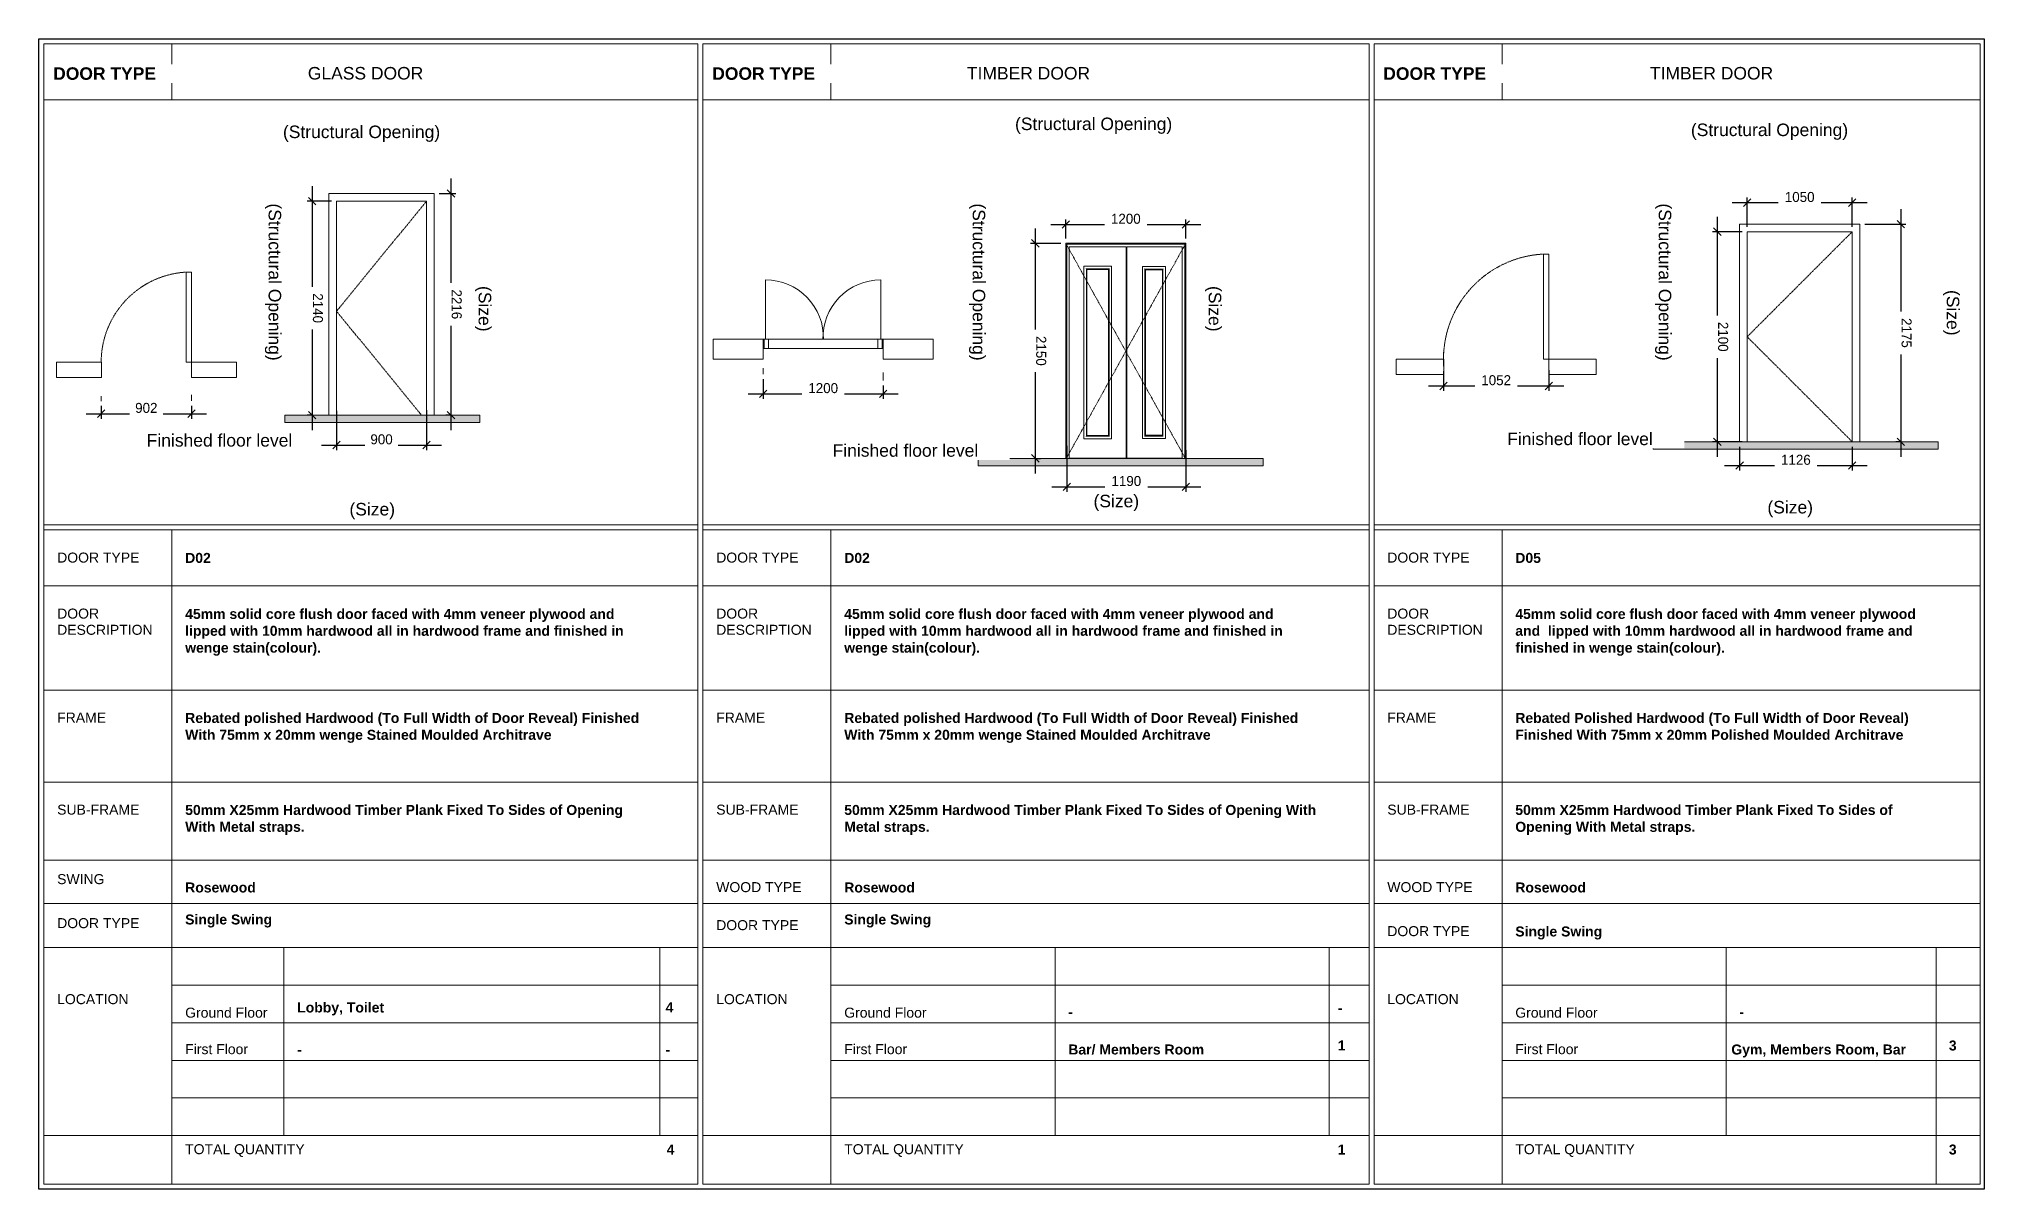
# Model space of a CAD drawing. Header units: inches. Extents: x 22 to 382261, y 22 to 371281.
# Drawn here: x 50697 to 70147, y 22 to 11522 of the extents above; entities that cross this region are included whole.
import ezdxf

# ---------------------------------------------------------------- set-up
doc = ezdxf.new("R2010")
doc.units = ezdxf.units.IN
doc.header["$MEASUREMENT"] = 0
doc.linetypes.add('Centre', pattern=[31.75, 6.35, -4.7625, 15.875, -4.7625])
doc.linetypes.add('Dash', pattern=[6.35, 3.175, -3.175])
for name, color, linetype, lineweight in [('A-ANNO-DIMS', 211, 'Continuous', 9), ('A-DETL-GENF', 92, 'Continuous', 9), ('A-DETL-MEDM', 33, 'Continuous', 25), ('A-DETL-THIN', 151, 'Continuous', 9), ('A-DOOR', 31, 'Continuous', 9), ('A-DOOR-FRAM', 31, 'Continuous', 9), ('A-DOOR-HDLN', 31, 'Dash', 9), ('A-WALL', 113, 'Continuous', 9), ('G-ANNO-TEXT', 231, 'Continuous', 9)]:
    doc.layers.add(name, color=color, linetype=linetype, lineweight=lineweight)
doc.styles.add('Arial', font='arial.ttf', dxfattribs={"height": 506.015625})
doc.styles.add('Arial_1', font='arial.ttf', dxfattribs={"height": 340})
doc.styles.add('Arial_B', font='arialbd.ttf', dxfattribs={"height": 350.793651})
doc.styles.add('Arial_B_1', font='arialbd.ttf', dxfattribs={"height": 180.555556})
doc.styles.add('Centaur', font='CENTAUR.TTF', dxfattribs={"height": 100})
doc.dimstyles.new('IE_DIM', dxfattribs={"dimscale": 304.8, "dimtxt": 106.368671, "dimasz": 0.246063, "dimexe": 0.164042, "dimexo": 0.164042, "dimgap": 0.016404, "dimtad": 1, "dimdec": 0, "dimzin": 0, "dimdsep": 46, "dimtxsty": 'Centaur', "dimblk1": 'OBLIQUE', "dimblk2": 'OBLIQUE', "dimsah": 1, "dimcen": 0.09, "dimdle": 0.492126, "dimazin": 0, "dimtfac": 1, "dimtdec": 4, "dimtix": 1, "dimtmove": 0, "dimatfit": 3, "dimfxl": 1, "dimtvp": 1, "dimtfill": 1, "dimtolj": 1, "dimtzin": 0, "dimarcsym": 2})

msp = doc.modelspace()

# ---------------------------------------------------------------- texts
at = {"layer": 'G-ANNO-TEXT', "color": 7, "char_height": 125, "attachment_point": 1, "style": 'Arial', "bg_fill": 3, "box_fill_scale": 1.25, "bg_fill_color": 256, "bg_fill_true_color": 13158600, "bg_fill_transparency": 0}
for s, insert, width in [('GLASS DOOR', (53385.9, 11241.3), 1394.936), ('TIMBER DOOR', (59975.9, 11241.3), 1491.139), ('TIMBER DOOR', (66805.9, 11241.3), 1491.139), ('(Structural Opening)', (60457.1, 10735.3), 1887.974), ('(Structural Opening)', (67215.3, 10675.3), 1887.974), ('(Structural Opening)', (53137.1, 10655.3), 1887.974), ('(Size)', (61242, 6964.1), 549.156)]:
    msp.add_mtext(s, dxfattribs=dict(at, insert=insert, width=width))
at = {"layer": 'G-ANNO-TEXT', "color": 7, "char_height": 125, "attachment_point": 1, "rotation": 270, "style": 'Arial', "bg_fill": 3, "box_fill_scale": 1.25, "bg_fill_color": 256, "bg_fill_true_color": 13158600, "bg_fill_transparency": 0}
for s, insert, width in [('(Structural Opening)', (53118.8, 9877.2), 1887.974), ('(Structural Opening)', (60158.8, 9877.2), 1887.974), ('(Structural Opening)', (67018.8, 9877.2), 1887.974), ('(Size)', (55218.8, 9051.6), 549.156), ('(Size)', (62518.8, 9051.6), 549.156), ('(Size)', (69898.8, 9011.6), 549.156)]:
    msp.add_mtext(s, dxfattribs=dict(at, insert=insert, width=width))
at = {"layer": 'G-ANNO-TEXT', "color": 7, "char_height": 100, "attachment_point": 1}
for s, insert, width, style in [('DOOR TYPE', (50879.4, 6386.1), 1010.126, 'Arial_1'), ('D02', (52159.4, 6382.8), 316.667, 'Arial_B_1'), ('DOOR TYPE', (57469.4, 6386.1), 1010.126, 'Arial_1'), ('D02', (58749.4, 6382.8), 316.667, 'Arial_B_1'), ('DOOR TYPE', (64179.4, 6386.1), 1010.126, 'Arial_1'), ('D05', (65459.4, 6382.8), 316.667, 'Arial_B_1'), ('DOOR ', (50879.4, 5826.1), 561.181, 'Arial_1'), ('DESCRIPTION', (50879.4, 5664), 1178.481, 'Arial_1'), ('45mm solid core flush door faced with 4mm veneer plywood and  ', (52159.4, 5822.8), 5387.34, 'Arial_B_1'), ('lipped with 10mm hardwood all in hardwood frame and finished in ', (52159.4, 5654.1), 5459.492, 'Arial_B_1'), ('DOOR ', (57469.4, 5826.1), 561.181, 'Arial_1'), ('DESCRIPTION', (57469.4, 5664), 1178.481, 'Arial_1'), ('45mm solid core flush door faced with 4mm veneer plywood and  ', (58749.4, 5822.8), 5387.34, 'Arial_B_1'), ('lipped with 10mm hardwood all in hardwood frame and finished in ', (58749.4, 5654.1), 5459.492, 'Arial_B_1'), ('DOOR ', (64179.4, 5826.1), 561.181, 'Arial_1'), ('DESCRIPTION', (64179.4, 5664), 1178.481, 'Arial_1'), ('45mm solid core flush door faced with 4mm veneer plywood ', (65459.4, 5822.8), 4978.479, 'Arial_B_1'), ('and  lipped with 10mm hardwood all in hardwood frame and ', (65459.4, 5654.1), 4954.429, 'Arial_B_1'), ('wenge stain(colour).', (52159.4, 5485.4), 1675.527, 'Arial_B_1'), ('wenge stain(colour).', (58749.4, 5485.4), 1675.527, 'Arial_B_1'), ('finished in wenge stain(colour).', (65459.4, 5485.4), 2581.434, 'Arial_B_1'), ('FRAME', (50879.4, 4786.1), 601.266, 'Arial_1'), ('Rebated polished Hardwood (To Full Width of Door Reveal) Finished ', (52159.4, 4782.8), 5627.846, 'Arial_B_1'), ('FRAME', (57469.4, 4786.1), 601.266, 'Arial_1'), ('Rebated polished Hardwood (To Full Width of Door Reveal) Finished ', (58749.4, 4782.8), 5627.846, 'Arial_B_1'), ('FRAME', (64179.4, 4786.1), 601.266, 'Arial_1'), ('Rebated Polished Hardwood (To Full Width of Door Reveal) ', (65459.4, 4782.8), 4886.285, 'Arial_B_1'), ('With 75mm x 20mm wenge Stained Moulded Architrave ', (52159.4, 4614.1), 4561.602, 'Arial_B_1'), ('With 75mm x 20mm wenge Stained Moulded Architrave ', (58749.4, 4614.1), 4561.602, 'Arial_B_1'), ('Finished With 75mm x 20mm Polished Moulded Architrave', (65459.4, 4614.1), 4774.049, 'Arial_B_1'), ('SUB-FRAME', (50879.4, 3866.1), 1014.135, 'Arial_1'), ('With Metal straps.', (52159.4, 3694.1), 1471.097, 'Arial_B_1'), ('50mm X25mm Hardwood Timber Plank Fixed To Sides of Opening ', (52159.4, 3862.8), 5451.475, 'Arial_B_1'), ('SUB-FRAME', (57469.4, 3866.1), 1014.135, 'Arial_1'), ('50mm X25mm Hardwood Timber Plank Fixed To Sides of Opening With ', (58749.4, 3862.8), 5864.344, 'Arial_B_1'), ('Metal straps.', (58749.4, 3694.1), 1058.227, 'Arial_B_1'), ('SUB-FRAME', (64179.4, 3866.1), 1014.135, 'Arial_1'), ('50mm X25mm Hardwood Timber Plank Fixed To Sides of ', (65459.4, 3862.8), 4709.914, 'Arial_B_1'), ('Opening With Metal straps.', (65459.4, 3694.1), 2212.657, 'Arial_B_1'), ('SWING', (50879.4, 3171.1), 589.24, 'Arial_1'), ('Rosewood', (52159.4, 3087.8), 873.839, 'Arial_B_1'), ('WOOD TYPE', (57469.4, 3091.1), 1054.219, 'Arial_1'), ('Rosewood', (58749.4, 3087.8), 873.839, 'Arial_B_1'), ('WOOD TYPE', (64179.4, 3091.1), 1054.219, 'Arial_1'), ('Rosewood', (65459.4, 3087.8), 873.839, 'Arial_B_1'), ('DOOR TYPE', (50879.4, 2731.1), 1010.126, 'Arial_1'), ('Single Swing', (52159.4, 2767.8), 1078.27, 'Arial_B_1'), ('Single Swing', (58749.4, 2767.8), 1078.27, 'Arial_B_1'), ('DOOR TYPE', (57469.4, 2711.1), 1010.126, 'Arial_1'), ('DOOR TYPE', (64179.4, 2651.1), 1010.126, 'Arial_1'), ('Single Swing', (65459.4, 2647.8), 1078.27, 'Arial_B_1'), ('LOCATION', (50879.4, 1971.1), 877.848, 'Arial_1'), ('LOCATION', (57469.4, 1971.1), 877.848, 'Arial_1'), ('LOCATION', (64179.4, 1971.1), 877.848, 'Arial_1'), ('Ground Floor', (52159.4, 1836.1), 1014.135, 'Arial_1'), ('Lobby, Toilet', (53279.4, 1887.8), 1070.253, 'Arial_B_1'), ('\\fArial|b1|i0|c0|p34|;4', (56963.1, 1887.8), 96.203, 'Arial_B_1'), ('Ground Floor', (58749.4, 1836.1), 1014.135, 'Arial_1'), ('\\fArial|b1|i0|c0|p34|;-', (60989.4, 1843.8), 56.118, 'Arial_B_1'), ('\\fArial|b1|i0|c0|p34|;-', (63684.4, 1883.8), 56.118, 'Arial_B_1'), ('Ground Floor', (65459.4, 1836.1), 1014.135, 'Arial_1'), ('\\fArial|b1|i0|c0|p34|;-', (67699.4, 1843.8), 56.118, 'Arial_B_1'), ('First Floor', (52159.4, 1471.1), 777.637, 'Arial_1'), ('\\fArial|b1|i0|c0|p34|;-', (53279.4, 1467.8), 56.118, 'Arial_B_1'), ('\\fArial|b1|i0|c0|p34|;-', (56963.1, 1467.8), 56.118, 'Arial_B_1'), ('First Floor', (58749.4, 1471.1), 777.637, 'Arial_1'), ('Bar/ Members Room', (60989.4, 1467.8), 1679.535, 'Arial_B_1'), ('\\fArial|b1|i0|c0|p34|;1', (63684.4, 1507.8), 96.203, 'Arial_B_1'), ('First Floor', (65459.4, 1471.1), 777.637, 'Arial_1'), ('Gym, Members Room, Bar', (67619.4, 1467.8), 2156.539, 'Arial_B_1'), ('\\fArial|b1|i0|c0|p34|;3', (69794.4, 1507.8), 96.203, 'Arial_B_1'), ('TOTAL QUANTITY', (52159.4, 471.1), 1467.088, 'Arial_1'), ('\\fArial|b1|i0|c0|p34|;4', (56974.4, 467.8), 96.203, 'Arial_B_1'), ('TOTAL QUANTITY', (58749.4, 471.1), 1467.088, 'Arial_1'), ('\\fArial|b1|i0|c0|p34|;1', (63684.4, 467.8), 96.203, 'Arial_B_1'), ('TOTAL QUANTITY', (65459.4, 471.1), 1467.088, 'Arial_1'), ('\\fArial|b1|i0|c0|p34|;3', (69794.4, 467.8), 96.203, 'Arial_B_1')]:
    msp.add_mtext(s, dxfattribs=dict(at, insert=insert, width=width, style=style))

# ---------------------------------------------------------------- blocks, each defined once
blk = doc.blocks.new('Family - ___-921675-DOOR 1')
at = {"layer": 'A-DOOR'}
for p, q in [((-734, 3920), (-785, 3920)), ((-785, 3020), (-785, 3920)), ((-734, 3020), (-734, 3920)), ((-734, 3020), (-785, 3020))]:
    blk.add_line(p, q, dxfattribs=at)
at = {"layer": 'A-DOOR-HDLN'}
blk.add_arc((-734, 3020), 902, 93.2424, 180, dxfattribs=at)
at = {"layer": 'A-WALL'}
for p, q in [((-1634, 3020), (-2084, 3020)), ((-2084, 3020), (-2084, 2868)), ((-1634, 2868), (-1634, 3020)), ((-284, 3020), (-734, 3020)), ((-734, 3020), (-734, 2868)), ((-284, 2868), (-284, 3020)), ((-2084, 2868), (-1634, 2868)), ((-734, 2868), (-284, 2868))]:
    blk.add_line(p, q, dxfattribs=at)
blk = doc.blocks.new('Family - ___-921677-DOOR 1')
at = {"layer": 'A-DOOR', "linetype": 'Centre', "lineweight": 18}
for p, q in [((1617, 4630), (717, 3530)), ((717, 3530), (1568, 2490))]:
    blk.add_line(p, q, dxfattribs=at)
at = {"layer": 'A-DOOR-FRAM'}
for p, q in [((1693, 4706), (641, 4706)), ((641, 4706), (641, 2490)), ((1693, 2490), (1693, 4706)), ((717, 2490), (717, 4630)), ((717, 4630), (1617, 4630)), ((1617, 4630), (1617, 2490))]:
    blk.add_line(p, q, dxfattribs=at)
blk = doc.blocks.new('Family - ___-921754-DOOR 1')
at = {"layer": 'A-DOOR', "lineweight": 18}
for p, q in [((8009, 2059), (8009, 4209)), ((9209, 4209), (8009, 4209)), ((8019, 4199), (8019, 2059)), ((8019, 4199), (9199, 4199)), ((8612, 4173), (8044, 4173)), ((8044, 4173), (8044, 2061)), ((8612, 2061), (8612, 4173)), ((8618, 4167), (8612, 4167)), ((9174, 4173), (8618, 4173)), ((8618, 4173), (8618, 2061)), ((9174, 2061), (9174, 4173)), ((9199, 4199), (9199, 2059)), ((9209, 2059), (9209, 4209)), ((8190, 3979), (8190, 2255)), ((8466, 3979), (8190, 3979)), ((8221, 3948), (8215, 3954)), ((8215, 3954), (8215, 2279)), ((8442, 3954), (8215, 3954)), ((8221, 2286), (8221, 3948)), ((8221, 3948), (8435, 3948)), ((8442, 3954), (8435, 3948)), ((8435, 3948), (8435, 2286)), ((8442, 2279), (8442, 3954)), ((8466, 2255), (8466, 3979)), ((8775, 3976), (8775, 2258)), ((9006, 3976), (8775, 3976)), ((8806, 3945), (8799, 3951)), ((8799, 3951), (8981, 3951)), ((8799, 3951), (8799, 2282)), ((8806, 2289), (8806, 3945)), ((8806, 3945), (8975, 3945)), ((8981, 3951), (8975, 3945)), ((8975, 3945), (8975, 2289)), ((8981, 2282), (8981, 3951)), ((9006, 2258), (9006, 3976)), ((8190, 2255), (8466, 2255)), ((8221, 2286), (8215, 2279)), ((8215, 2279), (8442, 2279)), ((8435, 2286), (8221, 2286)), ((8435, 2286), (8442, 2279)), ((8775, 2258), (9006, 2258)), ((8806, 2289), (8799, 2282)), ((8799, 2282), (8981, 2282)), ((8975, 2289), (8806, 2289)), ((8975, 2289), (8981, 2282)), ((8044, 2061), (8612, 2061)), ((8049, 2059), (8049, 2061)), ((8612, 2067), (8618, 2067)), ((8618, 2064), (8612, 2064)), ((8618, 2061), (9174, 2061)), ((9169, 2061), (9169, 2059))]:
    blk.add_line(p, q, dxfattribs=at)
at = {"layer": 'A-DOOR', "linetype": 'Centre', "lineweight": 18}
for p, q in [((8609, 3129), (8009, 4209)), ((9209, 4209), (8609, 3129)), ((8609, 3129), (8015, 2059)), ((9204, 2059), (8609, 3129))]:
    blk.add_line(p, q, dxfattribs=at)
at = {"layer": 'A-DOOR', "lineweight": 18}
for points, knots in [([(8192, 3977), (8192, 3977), (8192, 3977), (8192, 3977), (8191, 3978), (8191, 3978), (8191, 3978), (8191, 3978), (8191, 3978), (8191, 3978), (8191, 3979), (8190, 3979), (8190, 3979), (8190, 3979)], [0, 0, 0, 0, 0.166667, 0.25, 0.333333, 0.375, 0.416667, 0.5, 0.583333, 0.666667, 0.75, 0.833333, 1, 1, 1, 1]), ([(8215, 3954), (8215, 3954), (8215, 3954), (8214, 3955), (8214, 3955), (8214, 3955), (8214, 3955), (8214, 3955), (8213, 3956), (8213, 3956), (8213, 3956)], [0, 0, 0, 0, 0.2, 0.3, 0.4, 0.5, 0.6, 0.7, 0.8, 1, 1, 1, 1]), ([(8444, 3956), (8444, 3956), (8443, 3956), (8443, 3955), (8443, 3955), (8443, 3955), (8442, 3955), (8442, 3955), (8442, 3954), (8442, 3954), (8442, 3954)], [-1, -1, -1, -1, -0.8, -0.7, -0.6, -0.5, -0.4, -0.3, -0.2, 0, 0, 0, 0]), ([(8466, 3979), (8466, 3979), (8466, 3979), (8466, 3979), (8466, 3978), (8466, 3978), (8466, 3978), (8466, 3978), (8465, 3978), (8465, 3978), (8465, 3977), (8465, 3977), (8465, 3977), (8464, 3977)], [-1, -1, -1, -1, -0.833333, -0.75, -0.666667, -0.583333, -0.5, -0.416667, -0.375, -0.333333, -0.25, -0.166667, 0, 0, 0, 0]), ([(8777, 3974), (8777, 3974), (8776, 3974), (8776, 3974), (8776, 3975), (8776, 3975), (8776, 3975), (8775, 3975), (8775, 3975), (8775, 3975), (8775, 3976), (8775, 3976), (8775, 3976), (8775, 3976)], [0, 0, 0, 0, 0.166667, 0.25, 0.333333, 0.375, 0.416667, 0.5, 0.583333, 0.666667, 0.75, 0.833333, 1, 1, 1, 1]), ([(8797, 3953), (8798, 3953), (8798, 3953), (8798, 3952), (8798, 3952), (8799, 3952), (8799, 3952), (8799, 3952), (8799, 3951), (8799, 3951), (8799, 3951)], [-1, -1, -1, -1, -0.8, -0.7, -0.6, -0.5, -0.4, -0.3, -0.2, 0, 0, 0, 0]), ([(8981, 3951), (8981, 3951), (8982, 3951), (8982, 3952), (8982, 3952), (8982, 3952), (8982, 3952), (8983, 3952), (8983, 3953), (8983, 3953), (8983, 3953)], [0, 0, 0, 0, 0.2, 0.3, 0.4, 0.5, 0.6, 0.7, 0.8, 1, 1, 1, 1]), ([(9006, 3976), (9006, 3976), (9006, 3976), (9006, 3976), (9006, 3975), (9005, 3975), (9005, 3975), (9005, 3975), (9005, 3975), (9005, 3975), (9005, 3974), (9004, 3974), (9004, 3974), (9004, 3974)], [-1, -1, -1, -1, -0.833333, -0.75, -0.666667, -0.583333, -0.5, -0.416667, -0.375, -0.333333, -0.25, -0.166667, 0, 0, 0, 0]), ([(8192, 2257), (8192, 2257), (8192, 2256), (8192, 2256), (8191, 2256), (8191, 2256), (8191, 2255), (8191, 2255), (8191, 2255), (8191, 2255), (8191, 2255), (8190, 2255), (8190, 2255), (8190, 2255)], [0, 0, 0, 0, 0.166667, 0.25, 0.333333, 0.375, 0.416667, 0.5, 0.583333, 0.666667, 0.75, 0.833333, 1, 1, 1, 1]), ([(8215, 2279), (8215, 2279), (8215, 2279), (8214, 2279), (8214, 2279), (8214, 2278), (8214, 2278), (8214, 2278), (8213, 2278), (8213, 2277), (8213, 2277)], [0, 0, 0, 0, 0.2, 0.3, 0.4, 0.5, 0.6, 0.7, 0.8, 1, 1, 1, 1]), ([(8442, 2279), (8442, 2279), (8442, 2279), (8442, 2279), (8442, 2279), (8443, 2278), (8443, 2278), (8443, 2278), (8443, 2278), (8444, 2277), (8444, 2277)], [0, 0, 0, 0, 0.2, 0.3, 0.4, 0.5, 0.6, 0.7, 0.8, 1, 1, 1, 1]), ([(8464, 2257), (8465, 2257), (8465, 2256), (8465, 2256), (8465, 2256), (8465, 2256), (8466, 2255), (8466, 2255), (8466, 2255), (8466, 2255), (8466, 2255), (8466, 2255), (8466, 2255), (8466, 2255)], [0, 0, 0, 0, 0.166667, 0.25, 0.333333, 0.375, 0.416667, 0.5, 0.583333, 0.666667, 0.75, 0.833333, 1, 1, 1, 1]), ([(8777, 2260), (8777, 2260), (8776, 2259), (8776, 2259), (8776, 2259), (8776, 2259), (8776, 2258), (8775, 2258), (8775, 2258), (8775, 2258), (8775, 2258), (8775, 2258), (8775, 2258), (8775, 2258)], [0, 0, 0, 0, 0.166667, 0.25, 0.333333, 0.375, 0.416667, 0.5, 0.583333, 0.666667, 0.75, 0.833333, 1, 1, 1, 1]), ([(8799, 2282), (8799, 2282), (8799, 2282), (8799, 2282), (8799, 2282), (8799, 2281), (8798, 2281), (8798, 2281), (8798, 2281), (8798, 2280), (8797, 2280)], [0, 0, 0, 0, 0.2, 0.3, 0.4, 0.5, 0.6, 0.7, 0.8, 1, 1, 1, 1]), ([(8981, 2282), (8981, 2282), (8982, 2282), (8982, 2282), (8982, 2282), (8982, 2281), (8982, 2281), (8983, 2281), (8983, 2281), (8983, 2280), (8983, 2280)], [0, 0, 0, 0, 0.2, 0.3, 0.4, 0.5, 0.6, 0.7, 0.8, 1, 1, 1, 1]), ([(9004, 2260), (9004, 2260), (9004, 2259), (9005, 2259), (9005, 2259), (9005, 2259), (9005, 2258), (9005, 2258), (9005, 2258), (9006, 2258), (9006, 2258), (9006, 2258), (9006, 2258), (9006, 2258)], [0, 0, 0, 0, 0.166667, 0.25, 0.333333, 0.375, 0.416667, 0.5, 0.583333, 0.666667, 0.75, 0.833333, 1, 1, 1, 1])]:
    blk.add_open_spline(points, degree=3, knots=knots, dxfattribs=at)
at = {"layer": 'A-DOOR-FRAM'}
for p, q in [((9199, 4199), (8019, 4199)), ((8019, 4199), (8019, 2059)), ((8612, 4169), (8618, 4169)), ((9199, 4199), (9199, 2059)), ((8049, 2059), (8049, 2061)), ((9169, 2061), (9169, 2059))]:
    blk.add_line(p, q, dxfattribs=at)
blk = doc.blocks.new('Family - ___-921756-DOOR 1')
at = {"layer": 'A-DETL-GENF'}
for p, q in [((5007, 3843), (5007, 3249)), ((6159, 3843), (6159, 3249)), ((5035, 3249), (4993, 3249)), ((4993, 3249), (4993, 3157)), ((4993, 3157), (5035, 3157)), ((6131, 3249), (5035, 3249)), ((5035, 3157), (5035, 3249)), ((5035, 3157), (6131, 3157)), ((6131, 3249), (6131, 3157)), ((6173, 3249), (6131, 3249)), ((6131, 3157), (6173, 3157)), ((6173, 3157), (6173, 3249))]:
    blk.add_line(p, q, dxfattribs=at)
for centre, start, end in [((5008, 3265), 358.365, 90.0495), ((6159, 3265), 89.9505, 181.635)]:
    blk.add_arc(centre, 578, start, end, dxfattribs=at)
at = {"layer": 'A-DOOR'}
for p, q in [((4993, 3249), (4983, 3249)), ((4983, 3249), (4983, 3157)), ((4983, 3157), (4993, 3157)), ((6183, 3249), (6173, 3249)), ((6173, 3157), (6183, 3157)), ((6183, 3157), (6183, 3249))]:
    blk.add_line(p, q, dxfattribs=at)
at = {"layer": 'A-WALL'}
for p, q in [((4983, 3249), (4483, 3249)), ((4483, 3249), (4483, 3049)), ((4983, 3049), (4983, 3249)), ((6683, 3249), (6183, 3249)), ((6183, 3249), (6183, 3049)), ((6683, 3049), (6683, 3249)), ((4483, 3049), (4983, 3049)), ((6183, 3049), (6683, 3049))]:
    blk.add_line(p, q, dxfattribs=at)
blk = doc.blocks.new('Family - ___-921803-DOOR 1')
at = {"layer": 'A-DOOR', "linetype": 'Centre', "lineweight": 18}
for p, q in [((15872, 4324), (14822, 3274)), ((14822, 3274), (15872, 2225))]:
    blk.add_line(p, q, dxfattribs=at)
at = {"layer": 'A-DOOR-FRAM'}
for p, q in [((15948, 4400), (14746, 4400)), ((14746, 4400), (14746, 2225)), ((14822, 2225), (14822, 4324)), ((14822, 4324), (15872, 4324)), ((15872, 4324), (15872, 2225)), ((15948, 2225), (15948, 4400))]:
    blk.add_line(p, q, dxfattribs=at)
blk = doc.blocks.new('Family - ___-921805-DOOR 1')
at = {"layer": 'A-DOOR'}
for p, q in [((12838, 4100), (12787, 4100)), ((12787, 3050), (12787, 4100)), ((12838, 3050), (12838, 4100)), ((12838, 3050), (12787, 3050))]:
    blk.add_line(p, q, dxfattribs=at)
at = {"layer": 'A-DOOR-HDLN'}
blk.add_arc((12838, 3050), 1052, 92.7796, 180, dxfattribs=at)
at = {"layer": 'A-WALL'}
for p, q in [((11788, 3050), (11313, 3050)), ((11313, 3050), (11313, 2897)), ((11788, 2897), (11788, 3050)), ((13313, 3050), (12838, 3050)), ((12838, 3050), (12838, 2897)), ((13313, 2897), (13313, 3050)), ((11313, 2897), (11788, 2897)), ((12838, 2897), (13313, 2897))]:
    blk.add_line(p, q, dxfattribs=at)
blk = doc.blocks.new('_Oblique')
at = {"color": 0, "linetype": 'ByBlock', "lineweight": -2}
blk.add_line((-0.5, -0.5), (0.5, 0.5), dxfattribs=at)
blk = doc.blocks.new('*D5447')
at = {"layer": 'A-ANNO-DIMS', "color": 0, "lineweight": -2, "transparency": 16777216}
for p, q in [((53673, 7805), (53673, 7411)), ((54573, 7810), (54573, 7411)), ((53523, 7461), (54723, 7461))]:
    blk.add_line(p, q, dxfattribs=at)
at = {"layer": 'Defpoints', "color": 0, "transparency": 16777216}
for p in [(53673, 7855), (54573, 7860), (54573, 7461)]:
    blk.add_point(p, dxfattribs=at)
at = {"layer": 'A-ANNO-DIMS', "color": 0, "lineweight": -2, "transparency": 16777216, "xscale": 75, "yscale": 75, "zscale": 75, "rotation": 180}
blk.add_blockref('_Oblique', (53673, 7461), dxfattribs=at)
at = {"layer": 'A-ANNO-DIMS', "color": 0, "lineweight": -2, "transparency": 16777216, "xscale": 75, "yscale": 75, "zscale": 75}
blk.add_blockref('_Oblique', (54573, 7461), dxfattribs=at)
at = {"layer": 'A-ANNO-DIMS', "color": 0, "transparency": 16777216, "insert": (54123, 7518), "char_height": 100, "width": 280.81, "attachment_point": 5, "style": 'Centaur', "bg_fill": 3, "box_fill_scale": 1.25, "bg_fill_color": 256, "bg_fill_true_color": 13158600, "bg_fill_transparency": 0}
blk.add_mtext('\\A1;900', dxfattribs=at)
blk = doc.blocks.new('*D5448')
at = {"layer": 'A-ANNO-DIMS', "color": 0, "lineweight": -2, "transparency": 16777216}
for p, q in [((51320, 7852), (51320, 7725)), ((52222, 7852), (52222, 7725)), ((51170, 7775), (52372, 7775))]:
    blk.add_line(p, q, dxfattribs=at)
at = {"layer": 'Defpoints', "color": 0, "transparency": 16777216}
for p in [(51320, 7902), (52222, 7902), (52222, 7775)]:
    blk.add_point(p, dxfattribs=at)
at = {"layer": 'A-ANNO-DIMS', "color": 0, "lineweight": -2, "transparency": 16777216, "xscale": 75, "yscale": 75, "zscale": 75, "rotation": 180}
blk.add_blockref('_Oblique', (51320, 7775), dxfattribs=at)
at = {"layer": 'A-ANNO-DIMS', "color": 0, "lineweight": -2, "transparency": 16777216, "xscale": 75, "yscale": 75, "zscale": 75}
blk.add_blockref('_Oblique', (52222, 7775), dxfattribs=at)
at = {"layer": 'A-ANNO-DIMS', "color": 0, "transparency": 16777216, "insert": (51771, 7832), "char_height": 100, "width": 280.81, "attachment_point": 5, "style": 'Centaur', "bg_fill": 3, "box_fill_scale": 1.25, "bg_fill_color": 256, "bg_fill_true_color": 13158600, "bg_fill_transparency": 0}
blk.add_mtext('\\A1;902', dxfattribs=at)
blk = doc.blocks.new('*D5449')
at = {"layer": 'A-ANNO-DIMS', "color": 0, "lineweight": -2, "transparency": 16777216}
for p, q in [((57939, 8120), (57939, 7923)), ((59139, 8056), (59139, 7923)), ((57789, 7973), (59289, 7973))]:
    blk.add_line(p, q, dxfattribs=at)
at = {"layer": 'Defpoints', "color": 0, "transparency": 16777216}
for p in [(57939, 8170), (59139, 8106), (59139, 7973)]:
    blk.add_point(p, dxfattribs=at)
at = {"layer": 'A-ANNO-DIMS', "color": 0, "lineweight": -2, "transparency": 16777216, "xscale": 75, "yscale": 75, "zscale": 75, "rotation": 180}
blk.add_blockref('_Oblique', (57939, 7973), dxfattribs=at)
at = {"layer": 'A-ANNO-DIMS', "color": 0, "lineweight": -2, "transparency": 16777216, "xscale": 75, "yscale": 75, "zscale": 75}
blk.add_blockref('_Oblique', (59139, 7973), dxfattribs=at)
at = {"layer": 'A-ANNO-DIMS', "color": 0, "transparency": 16777216, "insert": (58539, 8030), "char_height": 100, "width": 374.42, "attachment_point": 5, "style": 'Centaur', "bg_fill": 3, "box_fill_scale": 1.25, "bg_fill_color": 256, "bg_fill_true_color": 13158600, "bg_fill_transparency": 0}
blk.add_mtext('\\A1;1200', dxfattribs=at)
blk = doc.blocks.new('*D5450')
at = {"layer": 'A-ANNO-DIMS', "color": 0, "lineweight": -2, "transparency": 16777216}
for p, q in [((60975, 7453), (60975, 6994)), ((62165, 7411), (62165, 6994)), ((60825, 7044), (62315, 7044))]:
    blk.add_line(p, q, dxfattribs=at)
at = {"layer": 'Defpoints', "color": 0, "transparency": 16777216}
for p in [(60975, 7503), (62165, 7461), (62165, 7044)]:
    blk.add_point(p, dxfattribs=at)
at = {"layer": 'A-ANNO-DIMS', "color": 0, "lineweight": -2, "transparency": 16777216, "xscale": 75, "yscale": 75, "zscale": 75, "rotation": 180}
blk.add_blockref('_Oblique', (60975, 7044), dxfattribs=at)
at = {"layer": 'A-ANNO-DIMS', "color": 0, "lineweight": -2, "transparency": 16777216, "xscale": 75, "yscale": 75, "zscale": 75}
blk.add_blockref('_Oblique', (62165, 7044), dxfattribs=at)
at = {"layer": 'A-ANNO-DIMS', "color": 0, "transparency": 16777216, "insert": (61570, 7101), "char_height": 100, "width": 374.42, "attachment_point": 5, "style": 'Centaur', "bg_fill": 3, "box_fill_scale": 1.25, "bg_fill_color": 256, "bg_fill_true_color": 13158600, "bg_fill_transparency": 0}
blk.add_mtext('\\A1;1190', dxfattribs=at)
blk = doc.blocks.new('*D5451')
at = {"layer": 'A-ANNO-DIMS', "color": 0, "lineweight": -2, "transparency": 16777216}
for p, q in [((64742, 8201), (64742, 8002)), ((65794, 8209), (65794, 8002)), ((64592, 8052), (65944, 8052))]:
    blk.add_line(p, q, dxfattribs=at)
at = {"layer": 'Defpoints', "color": 0, "transparency": 16777216}
for p in [(64742, 8251), (65794, 8259), (65794, 8052)]:
    blk.add_point(p, dxfattribs=at)
at = {"layer": 'A-ANNO-DIMS', "color": 0, "lineweight": -2, "transparency": 16777216, "xscale": 75, "yscale": 75, "zscale": 75, "rotation": 180}
blk.add_blockref('_Oblique', (64742, 8052), dxfattribs=at)
at = {"layer": 'A-ANNO-DIMS', "color": 0, "lineweight": -2, "transparency": 16777216, "xscale": 75, "yscale": 75, "zscale": 75}
blk.add_blockref('_Oblique', (65794, 8052), dxfattribs=at)
at = {"layer": 'A-ANNO-DIMS', "color": 0, "transparency": 16777216, "insert": (65268, 8109), "char_height": 100, "width": 374.42, "attachment_point": 5, "style": 'Centaur', "bg_fill": 3, "box_fill_scale": 1.25, "bg_fill_color": 256, "bg_fill_true_color": 13158600, "bg_fill_transparency": 0}
blk.add_mtext('\\A1;1052', dxfattribs=at)
blk = doc.blocks.new('*D5452')
at = {"layer": 'A-ANNO-DIMS', "color": 0, "lineweight": -2, "transparency": 16777216}
for p, q in [((53429, 10050), (53429, 7610)), ((53623, 9900), (53379, 9900)), ((53432, 7760), (53379, 7760))]:
    blk.add_line(p, q, dxfattribs=at)
at = {"layer": 'Defpoints', "color": 0, "transparency": 16777216}
for p in [(53673, 9900), (53429, 7760), (53482, 7760)]:
    blk.add_point(p, dxfattribs=at)
at = {"layer": 'A-ANNO-DIMS', "color": 0, "lineweight": -2, "transparency": 16777216, "xscale": 75, "yscale": 75, "zscale": 75}
for p, rotation in [((53429, 9900), 90), ((53429, 7760), 270)]:
    blk.add_blockref('_Oblique', p, dxfattribs=dict(at, rotation=rotation))
at = {"layer": 'A-ANNO-DIMS', "color": 0, "transparency": 16777216, "insert": (53486, 8830), "char_height": 100, "width": 374.42, "attachment_point": 5, "rotation": 270, "style": 'Centaur', "bg_fill": 3, "box_fill_scale": 1.25, "bg_fill_color": 256, "bg_fill_true_color": 13158600, "bg_fill_transparency": 0}
blk.add_mtext('\\A1;2140', dxfattribs=at)
blk = doc.blocks.new('*D5453')
at = {"layer": 'A-ANNO-DIMS', "color": 0, "lineweight": -2, "transparency": 16777216}
for p, q in [((54817, 10126), (54817, 7610)), ((54699, 9976), (54867, 9976)), ((54820, 7760), (54767, 7760))]:
    blk.add_line(p, q, dxfattribs=at)
at = {"layer": 'Defpoints', "color": 0, "transparency": 16777216}
for p in [(54649, 9976), (54817, 7760), (54870, 7760)]:
    blk.add_point(p, dxfattribs=at)
at = {"layer": 'A-ANNO-DIMS', "color": 0, "lineweight": -2, "transparency": 16777216, "xscale": 75, "yscale": 75, "zscale": 75}
for p, rotation in [((54817, 9976), 90), ((54817, 7760), 270)]:
    blk.add_blockref('_Oblique', p, dxfattribs=dict(at, rotation=rotation))
at = {"layer": 'A-ANNO-DIMS', "color": 0, "transparency": 16777216, "insert": (54874, 8868), "char_height": 100, "width": 374.42, "attachment_point": 5, "rotation": 270, "style": 'Centaur', "bg_fill": 3, "box_fill_scale": 1.25, "bg_fill_color": 256, "bg_fill_true_color": 13158600, "bg_fill_transparency": 0}
blk.add_mtext('\\A1;2216', dxfattribs=at)
blk = doc.blocks.new('*D5454')
at = {"layer": 'A-ANNO-DIMS', "color": 0, "lineweight": -2, "transparency": 16777216}
for p, q in [((67778, 9644), (67778, 9935)), ((68828, 9644), (68828, 9935)), ((67628, 9885), (68978, 9885))]:
    blk.add_line(p, q, dxfattribs=at)
at = {"layer": 'Defpoints', "color": 0, "transparency": 16777216}
for p in [(68828, 9885), (67778, 9594), (68828, 9594)]:
    blk.add_point(p, dxfattribs=at)
at = {"layer": 'A-ANNO-DIMS', "color": 0, "lineweight": -2, "transparency": 16777216, "xscale": 75, "yscale": 75, "zscale": 75, "rotation": 180}
blk.add_blockref('_Oblique', (67778, 9885), dxfattribs=at)
at = {"layer": 'A-ANNO-DIMS', "color": 0, "lineweight": -2, "transparency": 16777216, "xscale": 75, "yscale": 75, "zscale": 75}
blk.add_blockref('_Oblique', (68828, 9885), dxfattribs=at)
at = {"layer": 'A-ANNO-DIMS', "color": 0, "transparency": 16777216, "insert": (68303, 9941), "char_height": 100, "width": 374.42, "attachment_point": 5, "style": 'Centaur', "bg_fill": 3, "box_fill_scale": 1.25, "bg_fill_color": 256, "bg_fill_true_color": 13158600, "bg_fill_transparency": 0}
blk.add_mtext('\\A1;1050', dxfattribs=at)
blk = doc.blocks.new('*D5455')
at = {"layer": 'A-ANNO-DIMS', "color": 0, "lineweight": -2, "transparency": 16777216}
for p, q in [((67702, 7444), (67702, 7206)), ((68828, 7444), (68828, 7206)), ((67552, 7256), (68978, 7256))]:
    blk.add_line(p, q, dxfattribs=at)
at = {"layer": 'Defpoints', "color": 0, "transparency": 16777216}
for p in [(67702, 7494), (68828, 7494), (68828, 7256)]:
    blk.add_point(p, dxfattribs=at)
at = {"layer": 'A-ANNO-DIMS', "color": 0, "lineweight": -2, "transparency": 16777216, "xscale": 75, "yscale": 75, "zscale": 75, "rotation": 180}
blk.add_blockref('_Oblique', (67702, 7256), dxfattribs=at)
at = {"layer": 'A-ANNO-DIMS', "color": 0, "lineweight": -2, "transparency": 16777216, "xscale": 75, "yscale": 75, "zscale": 75}
blk.add_blockref('_Oblique', (68828, 7256), dxfattribs=at)
at = {"layer": 'A-ANNO-DIMS', "color": 0, "transparency": 16777216, "insert": (68265, 7313), "char_height": 100, "width": 374.42, "attachment_point": 5, "style": 'Centaur', "bg_fill": 3, "box_fill_scale": 1.25, "bg_fill_color": 256, "bg_fill_true_color": 13158600, "bg_fill_transparency": 0}
blk.add_mtext('\\A1;1126', dxfattribs=at)
blk = doc.blocks.new('*D5456')
at = {"layer": 'A-ANNO-DIMS', "color": 0, "lineweight": -2, "transparency": 16777216}
for p, q in [((67480, 7344), (67480, 9744)), ((67728, 9594), (67430, 9594)), ((67728, 7494), (67430, 7494))]:
    blk.add_line(p, q, dxfattribs=at)
at = {"layer": 'Defpoints', "color": 0, "transparency": 16777216}
for p in [(67480, 9594), (67778, 9594), (67778, 7494)]:
    blk.add_point(p, dxfattribs=at)
at = {"layer": 'A-ANNO-DIMS', "color": 0, "lineweight": -2, "transparency": 16777216, "xscale": 75, "yscale": 75, "zscale": 75}
for p, rotation in [((67480, 9594), 90), ((67480, 7494), 270)]:
    blk.add_blockref('_Oblique', p, dxfattribs=dict(at, rotation=rotation))
at = {"layer": 'A-ANNO-DIMS', "color": 0, "transparency": 16777216, "insert": (67537, 8544), "char_height": 100, "width": 374.42, "attachment_point": 5, "rotation": 270, "style": 'Centaur', "bg_fill": 3, "box_fill_scale": 1.25, "bg_fill_color": 256, "bg_fill_true_color": 13158600, "bg_fill_transparency": 0}
blk.add_mtext('\\A1;2100', dxfattribs=at)
blk = doc.blocks.new('*D5457')
at = {"layer": 'A-ANNO-DIMS', "color": 0, "lineweight": -2, "transparency": 16777216}
for p, q in [((69314, 9820), (69314, 7344)), ((68954, 9670), (69364, 9670)), ((69317, 7494), (69264, 7494))]:
    blk.add_line(p, q, dxfattribs=at)
at = {"layer": 'Defpoints', "color": 0, "transparency": 16777216}
for p in [(68904, 9670), (69314, 7494), (69367, 7494)]:
    blk.add_point(p, dxfattribs=at)
at = {"layer": 'A-ANNO-DIMS', "color": 0, "lineweight": -2, "transparency": 16777216, "xscale": 75, "yscale": 75, "zscale": 75}
for p, rotation in [((69314, 9670), 90), ((69314, 7494), 270)]:
    blk.add_blockref('_Oblique', p, dxfattribs=dict(at, rotation=rotation))
at = {"layer": 'A-ANNO-DIMS', "color": 0, "transparency": 16777216, "insert": (69371, 8582), "char_height": 100, "width": 374.42, "attachment_point": 5, "rotation": 270, "style": 'Centaur', "bg_fill": 3, "box_fill_scale": 1.25, "bg_fill_color": 256, "bg_fill_true_color": 13158600, "bg_fill_transparency": 0}
blk.add_mtext('\\A1;2175', dxfattribs=at)
blk = doc.blocks.new('*D5458')
at = {"layer": 'A-ANNO-DIMS', "color": 0, "lineweight": -2, "transparency": 16777216}
for p, q in [((60815, 9666), (62315, 9666)), ((60965, 9528), (60965, 9716)), ((62165, 9528), (62165, 9716))]:
    blk.add_line(p, q, dxfattribs=at)
at = {"layer": 'Defpoints', "color": 0, "transparency": 16777216}
for p in [(62165, 9666), (60965, 9478), (62165, 9478)]:
    blk.add_point(p, dxfattribs=at)
at = {"layer": 'A-ANNO-DIMS', "color": 0, "lineweight": -2, "transparency": 16777216, "xscale": 75, "yscale": 75, "zscale": 75, "rotation": 180}
blk.add_blockref('_Oblique', (60965, 9666), dxfattribs=at)
at = {"layer": 'A-ANNO-DIMS', "color": 0, "lineweight": -2, "transparency": 16777216, "xscale": 75, "yscale": 75, "zscale": 75}
blk.add_blockref('_Oblique', (62165, 9666), dxfattribs=at)
at = {"layer": 'A-ANNO-DIMS', "color": 0, "transparency": 16777216, "insert": (61565, 9723), "char_height": 100, "width": 374.42, "attachment_point": 5, "style": 'Centaur', "bg_fill": 3, "box_fill_scale": 1.25, "bg_fill_color": 256, "bg_fill_true_color": 13158600, "bg_fill_transparency": 0}
blk.add_mtext('\\A1;1200', dxfattribs=at)
blk = doc.blocks.new('*D5459')
at = {"layer": 'A-ANNO-DIMS', "color": 0, "lineweight": -2, "transparency": 16777216}
for p, q in [((60661, 7178), (60661, 9628)), ((60915, 9478), (60611, 9478)), ((60658, 7328), (60711, 7328))]:
    blk.add_line(p, q, dxfattribs=at)
at = {"layer": 'Defpoints', "color": 0, "transparency": 16777216}
for p in [(60661, 9478), (60965, 9478), (60608, 7328)]:
    blk.add_point(p, dxfattribs=at)
at = {"layer": 'A-ANNO-DIMS', "color": 0, "lineweight": -2, "transparency": 16777216, "xscale": 75, "yscale": 75, "zscale": 75}
for p, rotation in [((60661, 9478), 90), ((60661, 7328), 270)]:
    blk.add_blockref('_Oblique', p, dxfattribs=dict(at, rotation=rotation))
at = {"layer": 'A-ANNO-DIMS', "color": 0, "transparency": 16777216, "insert": (60718, 8403), "char_height": 100, "width": 374.42, "attachment_point": 5, "rotation": 270, "style": 'Centaur', "bg_fill": 3, "box_fill_scale": 1.25, "bg_fill_color": 256, "bg_fill_true_color": 13158600, "bg_fill_transparency": 0}
blk.add_mtext('\\A1;2150', dxfattribs=at)

# ---------------------------------------------------------------- hatches: boundary and pattern name
at = {"layer": 'A-DETL-GENF'}
for points in [[(54649.7, 7685.1), (55106.9, 7685.1), (55106.9, 7759.7), (53155.1, 7759.7), (53155.1, 7685.1), (54649.2, 7685.1)], [(68906.9, 7419.6), (69686.9, 7419.6), (69686.9, 7494.2), (66838.5, 7494.2), (66838.5, 7419.6), (68904.2, 7419.6)], [(62316.4, 7253.9), (62936.9, 7253.9), (62936.9, 7328.4), (60088.5, 7328.4), (60088.5, 7253.9), (62165.1, 7253.9)]]:
    msp.add_hatch(color=7, dxfattribs=at).paths.add_polyline_path(points)

# ---------------------------------------------------------------- linework, layer by layer
at = {"layer": 'A-DETL-MEDM'}
for p, q in [((50696.9, 11522), (70146.9, 11522)), ((50696.9, 22), (50696.9, 11522)), ((70146.9, 11522), (70146.9, 22)), ((70146.9, 22), (50696.9, 22))]:
    msp.add_line(p, q, dxfattribs=at)
at = {"layer": 'A-DETL-THIN'}
for p, q in [((50746.9, 11472), (57286.9, 11472)), ((50746.9, 72), (50746.9, 11472)), ((52026.9, 11472), (52026.9, 10912)), ((57286.9, 11472), (57286.9, 72)), ((57336.9, 11472), (57336.9, 72)), ((57336.9, 11472), (63996.9, 11472)), ((57336.9, 72), (57336.9, 11472)), ((58616.9, 11472), (58616.9, 10912)), ((63996.9, 11472), (63996.9, 72)), ((64046.9, 11472), (64046.9, 72)), ((64046.9, 11472), (70106.9, 11472)), ((65326.9, 11472), (65326.9, 10912)), ((70106.9, 11472), (70106.9, 72)), ((50746.9, 10912), (57286.9, 10912)), ((57336.9, 10912), (63996.9, 10912)), ((64046.9, 10912), (70106.9, 10912)), ((60975.1, 7503.4), (60975.1, 9468.4)), ((62165.1, 9478.4), (62165.1, 7461.3)), ((64742.3, 8390.7), (64742.3, 8250.7)), ((65794, 8399.3), (65794, 8259.3)), ((57939, 8230.4), (57939, 8170.4)), ((59139, 8186.4), (59139, 8106.4)), ((51320.4, 7951.5), (51320.4, 7901.5)), ((52222.1, 7961.9), (52222.1, 7901.9)), ((53673.2, 7854.7), (53673.2, 7859.7)), ((54573.2, 7859.7), (54573.2, 7879.7)), ((55106.9, 7759.7), (53155.1, 7759.7)), ((53155.1, 7759.7), (53155.1, 7685.1)), ((53155.1, 7685.1), (55106.9, 7685.1)), ((55106.9, 7685.1), (55106.9, 7759.7)), ((69686.9, 7494.2), (66838.5, 7494.2)), ((66838.5, 7494.2), (66838.5, 7419.6)), ((66838.5, 7419.6), (69686.9, 7419.6)), ((69686.9, 7419.6), (69686.9, 7494.2)), ((62936.9, 7328.4), (60088.5, 7328.4)), ((60088.5, 7328.4), (60088.5, 7253.9)), ((60088.5, 7253.9), (62936.9, 7253.9)), ((62936.9, 7253.9), (62936.9, 7328.4)), ((50746.9, 6662), (57286.9, 6662)), ((57336.9, 6662), (63996.9, 6662)), ((64046.9, 6662), (70106.9, 6662)), ((50746.9, 6612), (57286.9, 6612)), ((52026.9, 6612), (52026.9, 72)), ((57336.9, 6612), (63996.9, 6612)), ((58616.9, 6612), (58616.9, 72)), ((64046.9, 6612), (70106.9, 6612)), ((65326.9, 6612), (65326.9, 72)), ((50746.9, 6052), (57286.9, 6052)), ((57336.9, 6052), (63996.9, 6052)), ((64046.9, 6052), (70106.9, 6052)), ((50746.9, 5012), (57286.9, 5012)), ((57336.9, 5012), (63996.9, 5012)), ((64046.9, 5012), (70106.9, 5012)), ((50746.9, 4092), (57286.9, 4092)), ((57336.9, 4092), (63996.9, 4092)), ((64046.9, 4092), (70106.9, 4092)), ((50746.9, 3312), (57286.9, 3312)), ((57336.9, 3312), (63996.9, 3312)), ((64046.9, 3312), (70106.9, 3312)), ((50746.9, 2877), (57286.9, 2877)), ((57336.9, 2877), (63996.9, 2877)), ((64046.9, 2877), (70106.9, 2877)), ((50746.9, 2437), (57286.9, 2437)), ((53146.9, 2437), (53146.9, 557)), ((56906.9, 2437), (56906.9, 557)), ((57336.9, 2437), (63996.9, 2437)), ((60856.9, 2437), (60856.9, 557)), ((63596.9, 2437), (63596.9, 557)), ((64046.9, 2437), (70106.9, 2437)), ((67566.9, 2437), (67566.9, 557)), ((69666.9, 2437), (69666.9, 72)), ((52026.9, 2061), (57286.9, 2061)), ((58616.9, 2061), (63996.9, 2061)), ((65326.9, 2061), (70106.9, 2061)), ((52026.9, 1685), (57286.9, 1685)), ((58616.9, 1685), (63996.9, 1685)), ((65326.9, 1685), (70106.9, 1685)), ((52026.9, 1309), (57286.9, 1309)), ((58616.9, 1309), (63996.9, 1309)), ((65326.9, 1309), (70106.9, 1309)), ((52026.9, 933), (57286.9, 933)), ((58616.9, 933), (63996.9, 933)), ((65326.9, 933), (70106.9, 933)), ((50746.9, 557), (57286.9, 557)), ((57336.9, 557), (63996.9, 557)), ((64046.9, 557), (70106.9, 557)), ((57286.9, 72), (50746.9, 72)), ((63996.9, 72), (57336.9, 72)), ((70106.9, 72), (64046.9, 72)), ((70106.9, 72), (64046.9, 72))]:
    msp.add_line(p, q, dxfattribs=at)

# ---------------------------------------------------------------- block references
at = {"layer": 'A-DOOR', "linetype": 'Centre', "lineweight": 18}
for name in ['Family - ___-921677-DOOR 1', 'Family - ___-921803-DOOR 1', 'Family - ___-921754-DOOR 1']:
    msp.add_blockref(name, (52955.7, 5269.7), dxfattribs=at)
at = {"layer": 'A-WALL', "lineweight": 18}
for name in ['Family - ___-921805-DOOR 1', 'Family - ___-921675-DOOR 1', 'Family - ___-921756-DOOR 1']:
    msp.add_blockref(name, (52955.7, 5269.7), dxfattribs=at)

msp.set_redraw_order([(e.dxf.handle, doc.entitydb.next_handle()) for e in msp.query("TEXT MTEXT ATTDEF DIMENSION ARC_DIMENSION")])  # texts and dimensions are drawn at this point

# ---------------------------------------------------------------- next in the draw order: texts
at = {"layer": 'G-ANNO-TEXT', "color": 7, "char_height": 125, "attachment_point": 1, "bg_fill": 3, "box_fill_scale": 1.25, "bg_fill_color": 256, "bg_fill_true_color": 13158600, "bg_fill_transparency": 0}
for s, insert, width, style in [('DOOR TYPE', (50839.4, 11238), 1242.616, 'Arial_B'), ('DOOR TYPE', (57429.4, 11238), 1242.616, 'Arial_B'), ('DOOR TYPE', (64139.4, 11238), 1242.616, 'Arial_B'), ('Finished floor level', (51774.9, 7570.9), 1739.662, 'Arial'), ('Finished floor level', (65378.2, 7585.4), 1739.662, 'Arial'), ('Finished floor level', (58633.5, 7469.6), 1739.662, 'Arial'), ('(Size)', (53802, 6882.5), 549.156, 'Arial'), ('(Size)', (67980.3, 6902.5), 549.156, 'Arial')]:
    msp.add_mtext(s, dxfattribs=dict(at, insert=insert, width=width, style=style))

# ---------------------------------------------------------------- next in the draw order: dimensions: what is measured, and where the dimension line sits
at = {"layer": 'A-ANNO-DIMS'}
for base, p1, p2, override, picture, middle in [((68828.2, 9885), (67778.2, 9593.7), (68828.2, 9593.7), {"dimpost": '<>', "dimfxl": 1050}, '*D5454', (68303.2, 9940.7)), ((62165.1, 9666.5), (60965.1, 9478.4), (62165.1, 9478.4), {"dimpost": '<>', "dimfxl": 1200}, '*D5458', (61565.1, 9723.4)), ((59139, 7972.9), (57939, 8170.4), (59139, 8106.4), {"dimpost": '<>', "dimfxl": 1201.70706}, '*D5449', (58539, 8029.9)), ((65794, 8052.4), (64742.3, 8250.7), (65794, 8259.3), {"dimpost": '<>', "dimfxl": 1051.727007}, '*D5451', (65268.1, 8109.3)), ((52222.1, 7775.2), (51320.4, 7901.5), (52222.1, 7901.9), {"dimpost": '<>', "dimfxl": 901.691508}, '*D5448', (51771.3, 7832.1)), ((62165.1, 7044), (60975.1, 7503.4), (62165.1, 7461.3), {"dimpost": '<>', "dimfxl": 1190.746072}, '*D5450', (61570.1, 7100.7)), ((68828.2, 7255.9), (67702.2, 7493.7), (68828.2, 7493.7), {"dimpost": '<>', "dimfxl": 1126}, '*D5455', (68265.2, 7313.1))]:
    dim = msp.add_linear_dim(base=base, p1=p1, p2=p2, dimstyle='IE_DIM', override=override, dxfattribs=at)
    dim.commit()
    dim.dimension.update_dxf_attribs({"geometry": picture, "text_midpoint": middle})

# ---------------------------------------------------------------- next in the draw order: dimensions: what is measured, and where the dimension line sits
for base, p1, p2, override, picture, middle in [((67480.5, 9593.7), (67778.2, 7493.7), (67778.2, 9593.7), {"dimtad": 4, "dimpost": '<>', "dimfxl": 2100}, '*D5456', (67537.4, 8543.7)), ((69314.378253, 7494.2013202), (68904.1930852, 9669.7013202), (69367.4112616, 7494.2013202), {"dimtad": 4, "dimpost": '<>', "dimfxl": 2224.268718}, '*D5457', (69371.4758884, 8581.9513202)), ((60661.3, 9478.4), (60608.2, 7328.4), (60965.1, 9478.4), {"dimtad": 4, "dimpost": '<>', "dimfxl": 2179.375885}, '*D5459', (60718.2, 8403.4))]:
    dim = msp.add_linear_dim(base=base, p1=p1, p2=p2, angle=90, dimstyle='IE_DIM', override=override, dxfattribs=at)
    dim.commit()
    dim.dimension.update_dxf_attribs({"geometry": picture, "text_midpoint": middle})
dim = msp.add_linear_dim(base=(54573.2, 7461.4), p1=(53673.2, 7854.7), p2=(54573.2, 7859.7), dimstyle='IE_DIM', override={"dimpost": '<>', "dimfxl": 900.013889}, dxfattribs=at)
dim.commit()
dim.dimension.update_dxf_attribs({"geometry": '*D5447', "text_midpoint": (54123.2, 7518)})

# ---------------------------------------------------------------- next in the draw order: dimensions: what is measured, and where the dimension line sits
for base, p1, p2, override, picture, middle in [((54816.6, 7759.7), (54649.2, 9975.7), (54869.7, 7759.7), {"dimtad": 4, "dimpost": '<>', "dimfxl": 2226.940712}, '*D5453', (54873.8, 8867.7)), ((53428.7, 7759.7), (53673.2, 9899.7), (53481.7, 7759.7), {"dimtad": 4, "dimpost": '<>', "dimfxl": 2148.54977}, '*D5452', (53485.6, 8829.7))]:
    dim = msp.add_linear_dim(base=base, p1=p1, p2=p2, angle=90, dimstyle='IE_DIM', override=override, dxfattribs=at)
    dim.commit()
    dim.dimension.update_dxf_attribs({"geometry": picture, "text_midpoint": middle})

doc.saveas('drawing.dxf')
